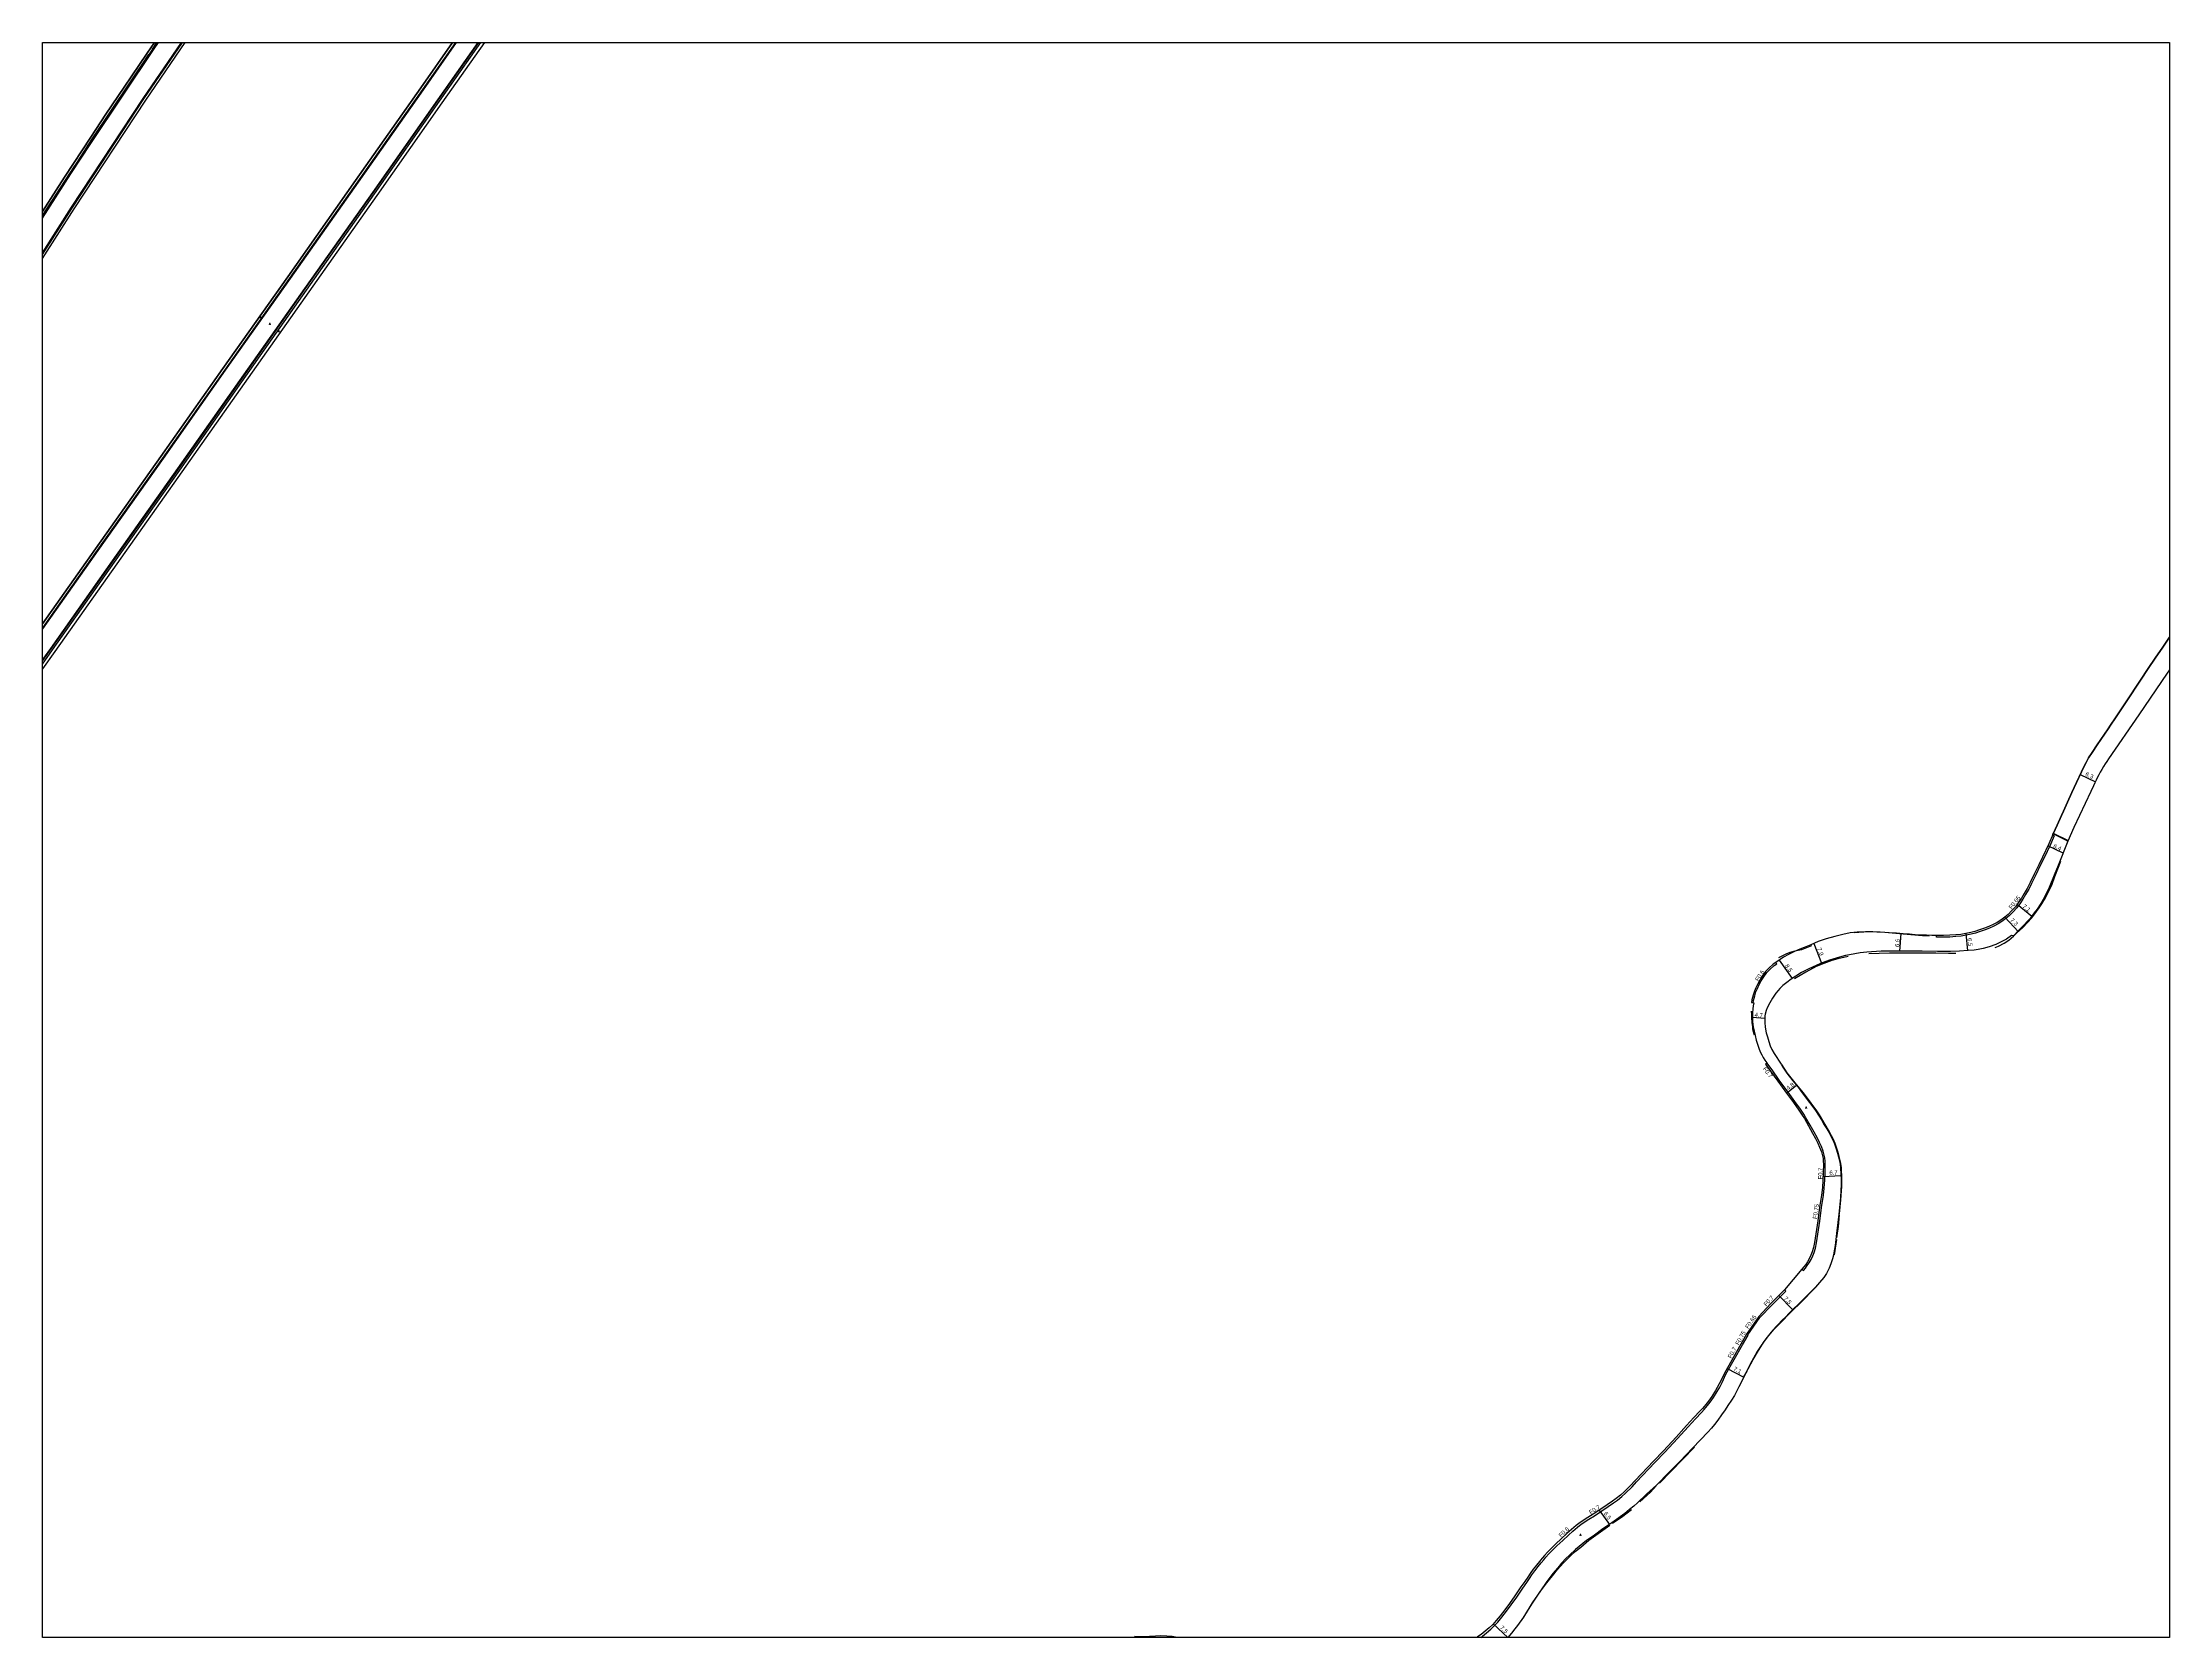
# Model space of a CAD drawing. Header units: metres. Extents: x -29069 to -12000, y -243240 to -120000.
# Drawn here: x -14400 to -13600, y -121800 to -121200 of the extents above; entities that cross this region are included whole.
import ezdxf

# ---------------------------------------------------------------- set-up
doc = ezdxf.new("R2010")
doc.units = ezdxf.units.M
doc.header["$LTSCALE"] = 2.5
for name, color, linetype in [('側溝・桝', 7, 'Continuous'), ('図郭', 7, 'Continuous'), ('幅員', 7, 'Continuous'), ('歩道・分離帯・安全施設', 7, 'Continuous'), ('舗装', 7, 'Continuous'), ('道路', 7, 'Continuous')]:
    doc.layers.add(name, color=color, linetype=linetype)
doc.styles.get("Standard").update_dxf_attribs({"font": ''})
doc.styles.add('YOKO_DECO', font='txt.shx', dxfattribs={"bigfont": 'extfont.shx'})
doc.styles.get('Standard').set_extended_font_data('@MS PGothic')

msp = doc.modelspace()

# ---------------------------------------------------------------- linework, layer by layer
at = {"layer": '側溝・桝'}
for points in [[(-14400, -121433.81), (-14396.21, -121428.44), (-14372.96, -121395.53), (-14348.42, -121360.84), (-14325.05, -121327.7), (-14300.7, -121293.12), (-14275.14, -121256.91), (-14250.65, -121222.11), (-14235.12, -121200)], [(-14236.31, -121200), (-14251.46, -121221.58), (-14275.95, -121256.37), (-14301.52, -121292.58), (-14325.87, -121327.16), (-14349.23, -121360.3), (-14373.78, -121394.99), (-14397.03, -121427.9), (-14400, -121432.11)], [(-14244.38, -121200), (-14256.85, -121217.75), (-14281.33, -121252.54), (-14306.89, -121288.75), (-14331.29, -121323.3), (-14354.65, -121356.44), (-14379.2, -121391.12), (-14400, -121420.56)], [(-14400, -121279.09), (-14389.05, -121261.92), (-14362.15, -121221.04), (-14347.77, -121200)], [(-14400, -121266.05), (-14389.3, -121249.36), (-14381.88, -121238.01), (-14358.02, -121202.31), (-14356.44, -121200)], [(-13643.91, -121498.18), (-13643.31, -121498.46), (-13644.78, -121501.7), (-13647.18, -121506.73), (-13648.58, -121509.58), (-13650.25, -121513.09), (-13651.83, -121516.35), (-13652.95, -121518.51), (-13654.09, -121520.51), (-13655.14, -121522.24), (-13656.32, -121524.02), (-13657.46, -121525.5), (-13658.89, -121527.15), (-13660.28, -121528.49), (-13661.57, -121529.56), (-13663.03, -121530.66), (-13664.44, -121531.56), (-13666.07, -121532.39), (-13667.71, -121533.13), (-13669.3, -121533.75), (-13671.18, -121534.43), (-13672.96, -121535.02), (-13674.58, -121535.48), (-13676.49, -121535.86), (-13678.36, -121536.15), (-13680.35, -121536.36), (-13682.56, -121536.51), (-13685.04, -121536.56), (-13687.67, -121536.57), (-13687.66, -121535.91)], [(-13756.57, -121561.25), (-13756.41, -121560.32), (-13756, -121558.68), (-13755.53, -121557.1), (-13755, -121555.84), (-13754.32, -121554.39), (-13753.6, -121553), (-13752.6, -121551.49), (-13751.43, -121549.9), (-13750.31, -121548.66), (-13748.64, -121547.21), (-13747.71, -121546.54), (-13748.1, -121546.03)], [(-13738.26, -121661.42), (-13737.66, -121661.96), (-13736.94, -121661.04), (-13736.21, -121660.12), (-13735.51, -121659.12), (-13734.77, -121657.86), (-13734.14, -121656.48), (-13733.61, -121655.14), (-13733.15, -121653.5), (-13732.79, -121651.6), (-13731.56, -121643.41), (-13730.82, -121638.28), (-13730.14, -121633.62), (-13729.86, -121630.98), (-13729.66, -121628.03), (-13729.5, -121624.94), (-13729.46, -121622.03), (-13729.53, -121620.75), (-13729.63, -121619.68), (-13729.83, -121618.62), (-13730.28, -121617.12), (-13730.92, -121615.3), (-13731.58, -121613.79), (-13732.52, -121611.92), (-13733.62, -121609.9), (-13735.12, -121607.22), (-13736.72, -121604.46), (-13737.54, -121603.15), (-13738.84, -121601.22), (-13740.85, -121598.38), (-13743.46, -121594.84), (-13746.75, -121590.3), (-13749.49, -121586.5), (-13751.44, -121583.86)], [(-13859.06, -121800), (-13858.37, -121799.5), (-13856.87, -121798.29), (-13855.28, -121796.93), (-13853.96, -121795.64), (-13852.63, -121794.2), (-13851.16, -121792.39), (-13849.39, -121790.12), (-13847.55, -121787.67), (-13845.53, -121784.84), (-13843.26, -121781.48), (-13841.77, -121779.34), (-13840.7, -121777.82), (-13839.79, -121776.48), (-13838.65, -121774.89), (-13837.49, -121773.35), (-13836.37, -121771.94), (-13835.38, -121770.79), (-13834.57, -121769.85), (-13833.38, -121768.55), (-13831.89, -121767.05), (-13830.38, -121765.57), (-13828.2, -121763.5), (-13826.08, -121761.53), (-13824.38, -121759.97), (-13822.7, -121758.54), (-13821.24, -121757.41), (-13818.4, -121755.53), (-13816.3, -121754.19), (-13813.51, -121752.38), (-13811.07, -121750.75), (-13809.07, -121749.38), (-13807.62, -121748.34), (-13805.99, -121747.03), (-13804.57, -121745.76), (-13802.15, -121743.31), (-13800.42, -121741.49), (-13793.51, -121734.23), (-13789.83, -121730.25), (-13785.06, -121725.11), (-13781.09, -121720.79), (-13778.32, -121717.79), (-13776.06, -121715.41), (-13775.06, -121714.3), (-13773.77, -121712.79), (-13772.76, -121711.51), (-13771.52, -121709.73), (-13770.11, -121707.48), (-13769.11, -121705.78), (-13768.2, -121704.03), (-13766.8, -121700.99), (-13760.54, -121689.96), (-13758.45, -121686.23), (-13758.54, -121686.16), (-13754.04, -121679.69), (-13749.39, -121674.9), (-13744.31, -121669.75), (-13744.82, -121669.24)]]:
    msp.add_lwpolyline(points, dxfattribs=at)
at = {"layer": '図郭'}
msp.add_lwpolyline([(-14400, -121200), (-13600, -121200), (-13600, -121800), (-14400, -121800)], close=True, dxfattribs=at)
at = {"layer": '幅員'}
for points in [[(-13633.57, -121475.32), (-13627.86, -121478.07)], [(-13640.03, -121505), (-13645.78, -121502.25)], [(-13657.28, -121524.19), (-13651.75, -121528.61)], [(-13701.43, -121541.79), (-13700.9, -121535.23)], [(-13676.61, -121535.2), (-13675.99, -121541.65)], [(-13661.98, -121529.04), (-13656.84, -121534.49)], [(-13733.75, -121538.92), (-13730.87, -121546.32)], [(-13746.74, -121545.15), (-13741.91, -121552.12)], [(-13756.88, -121566.61), (-13752.22, -121566.99)], [(-13744.01, -121595.25), (-13740.33, -121592.25)], [(-13730.28, -121626.59), (-13723.59, -121626.23)], [(-13746.92, -121671.36), (-13741.68, -121676.7)], [(-13766.38, -121698.79), (-13760.04, -121702.03)], [(-13814.45, -121752.12), (-13810.66, -121757.46)], [(-13848.84, -121800), (-13854.38, -121794.88)]]:
    msp.add_lwpolyline(points, dxfattribs=at)
at = {"layer": '歩道・分離帯・安全施設'}
for points in [[(-14236.03, -121200), (-14251.28, -121221.71), (-14275.77, -121256.5), (-14301.33, -121292.71), (-14325.68, -121327.29), (-14349.04, -121360.44), (-14373.59, -121395.12), (-14396.84, -121428.03), (-14400, -121432.51)], [(-14236.03, -121200), (-14251.28, -121221.71), (-14275.77, -121256.5), (-14301.33, -121292.71), (-14325.68, -121327.29), (-14349.04, -121360.44), (-14373.59, -121395.12), (-14396.84, -121428.03), (-14400, -121432.51)], [(-14244.66, -121200), (-14257.04, -121217.62), (-14281.52, -121252.41), (-14307.08, -121288.61), (-14331.48, -121323.16), (-14354.84, -121356.3), (-14379.39, -121390.98), (-14400, -121420.17)], [(-14244.66, -121200), (-14257.04, -121217.62), (-14281.52, -121252.41), (-14307.08, -121288.61), (-14331.48, -121323.16), (-14354.84, -121356.3), (-14379.39, -121390.98), (-14400, -121420.17)], [(-14400, -121279.69), (-14388.78, -121262.1), (-14361.88, -121221.22), (-14347.39, -121200)], [(-14400, -121279.69), (-14388.78, -121262.1), (-14361.88, -121221.22), (-14347.39, -121200)], [(-14400, -121265.39), (-14389.6, -121249.17), (-14382.18, -121237.81), (-14358.31, -121202.11), (-14356.87, -121200)], [(-14400, -121265.39), (-14389.6, -121249.17), (-14382.18, -121237.81), (-14358.31, -121202.11), (-14356.87, -121200)], [(-14358.67, -121202.48), (-14356.96, -121200)], [(-14386.66, -121244.54), (-14381.42, -121236.48), (-14359.98, -121204.47)], [(-14400, -121265.13), (-14387.82, -121246.33)], [(-13665.59, -121540.42), (-13664.35, -121539.88), (-13662.21, -121538.79), (-13660.46, -121537.64), (-13658.71, -121536.21), (-13657.49, -121535.1), (-13655.32, -121533.04), (-13653.26, -121530.85), (-13651.91, -121529.35), (-13650.69, -121527.83), (-13649.01, -121525.53), (-13648.02, -121524.07), (-13646.62, -121521.76), (-13645.57, -121519.78), (-13644.76, -121518.05), (-13644.16, -121516.58), (-13643.14, -121513.72), (-13640.83, -121507.97)], [(-13690.37, -121536.22), (-13692.94, -121536.06), (-13700.1, -121535.48), (-13707.11, -121534.86), (-13713.18, -121534.6), (-13718.63, -121534.93)], [(-13734.6, -121539.78), (-13736.57, -121540.62), (-13738.39, -121541.26), (-13740.91, -121541.85), (-13742.84, -121542.37), (-13744.3, -121543), (-13747.01, -121544.33)], [(-13720.8, -121543.82), (-13724.72, -121544.73), (-13727.02, -121545.37), (-13729.94, -121546.4), (-13732.91, -121547.62), (-13736.82, -121549.71), (-13741.09, -121552.17)], [(-13713.04, -121542.69), (-13705.24, -121542.45), (-13701.26, -121542.49), (-13691.37, -121542.41), (-13687.9, -121542.45), (-13683.11, -121542.55), (-13680.39, -121542.6)], [(-13757.34, -121564.45), (-13757.26, -121565.59), (-13757.23, -121566.34), (-13757.18, -121567.31), (-13757.11, -121568.13), (-13757.06, -121568.8), (-13756.97, -121569.47), (-13756.87, -121570.26), (-13756.77, -121571.05), (-13756.68, -121571.69), (-13756.19, -121573.27)], [(-13724.05, -121640.63), (-13723.56, -121635.34), (-13723.24, -121630.41), (-13723.22, -121627.62), (-13723.4, -121623.14), (-13723.73, -121621.02), (-13724.21, -121619.02), (-13724.77, -121617.19), (-13725.22, -121615.73), (-13725.75, -121614.21), (-13726.36, -121612.71), (-13727.07, -121611.27), (-13728.19, -121609.21), (-13731.63, -121603.4), (-13732.89, -121601.5), (-13734.71, -121599.01), (-13737.66, -121595.17), (-13740.73, -121591.37), (-13743.77, -121587.63), (-13745.85, -121584.47)], [(-13725.07, -121649.68), (-13724.52, -121645.4), (-13724.14, -121641.01)], [(-13725.97, -121656), (-13725.14, -121650.24)], [(-13758.52, -121698.98), (-13756.57, -121695.45), (-13754.63, -121692.06), (-13752.42, -121688.72), (-13751.18, -121687.02), (-13749.94, -121685.51), (-13748.68, -121684.01), (-13747.24, -121682.46), (-13741.69, -121676.92), (-13738.89, -121674.18), (-13732.95, -121668.27)], [(-13760.03, -121701.99), (-13758.9, -121699.79)], [(-13791.86, -121741.91), (-13778.64, -121728.38)], [(-13799.24, -121748.93), (-13795.18, -121745.29), (-13793.04, -121742.9)], [(-13809.43, -121757.01), (-13805.55, -121754.36), (-13802.34, -121751.83)], [(-13843.1, -121792.76), (-13839.79, -121787.52), (-13836.83, -121782.97), (-13835.11, -121780.62), (-13833.73, -121778.87), (-13831.59, -121776.18), (-13830.12, -121774.39), (-13828.07, -121772.06), (-13826.6, -121770.5), (-13825.11, -121769.11), (-13823.53, -121767.67), (-13821.46, -121765.99), (-13818.41, -121763.44), (-13810.52, -121757.71)], [(-13989.3, -121799.49), (-13984.47, -121799.64)]]:
    msp.add_lwpolyline(points, dxfattribs=at)
at = {"layer": '道路'}
for points in [[(-14233.82, -121200), (-14249.78, -121222.72), (-14274.27, -121257.52), (-14299.83, -121293.73), (-14324.18, -121328.31), (-14347.55, -121361.46), (-14372.09, -121396.14), (-14395.34, -121429.05), (-14400, -121435.65)], [(-14233.82, -121200), (-14249.78, -121222.72), (-14274.27, -121257.52), (-14299.83, -121293.73), (-14324.18, -121328.31), (-14347.55, -121361.46), (-14372.09, -121396.14), (-14395.34, -121429.05), (-14400, -121435.65)], [(-14400, -121418.63), (-14380.1, -121390.46), (-14355.56, -121355.78), (-14332.2, -121322.64), (-14307.79, -121288.09), (-14282.23, -121251.88), (-14257.75, -121217.1), (-14245.74, -121200)], [(-14245.74, -121200), (-14257.75, -121217.1), (-14282.23, -121251.88), (-14307.79, -121288.09), (-14332.2, -121322.64), (-14355.56, -121355.78), (-14380.1, -121390.46), (-14400, -121418.63)], [(-14400, -121281.24), (-14388.08, -121262.55), (-14361.19, -121221.68), (-14346.38, -121200)], [(-14400, -121281.24), (-14388.08, -121262.55), (-14361.19, -121221.68), (-14346.38, -121200)], [(-14400, -121263.56), (-14391.72, -121250.71), (-14381.78, -121235.54), (-14376.14, -121227.01), (-14369.35, -121216.84), (-14360.66, -121203.96), (-14357.94, -121200)], [(-14357.94, -121200), (-14360.66, -121203.96), (-14369.35, -121216.84), (-14376.14, -121227.01), (-14381.78, -121235.54), (-14391.72, -121250.71), (-14400, -121263.56)], [(-13600, -121423.74), (-13602.76, -121427.79), (-13605.08, -121431.2), (-13608.28, -121435.91), (-13610.69, -121439.54), (-13616.57, -121448.41), (-13620.34, -121454.01), (-13622.19, -121456.75), (-13623.09, -121458.13), (-13624.42, -121460.13), (-13627.19, -121464.24), (-13629.09, -121467.12), (-13630.39, -121469.14), (-13631.39, -121470.81), (-13631.84, -121471.69), (-13633.14, -121474.4), (-13634.96, -121478.34), (-13636.73, -121482.16), (-13638.32, -121485.71), (-13639.87, -121489.13), (-13640.61, -121490.77), (-13642.2, -121494.4), (-13643.71, -121497.74), (-13645.38, -121501.42), (-13647.78, -121506.44), (-13649.18, -121509.29), (-13650.85, -121512.81), (-13652.42, -121516.05), (-13653.53, -121518.2), (-13654.66, -121520.18), (-13655.7, -121521.88), (-13656.86, -121523.64), (-13657.97, -121525.08), (-13659.38, -121526.69), (-13660.72, -121528), (-13661.98, -121529.04), (-13663.41, -121530.11), (-13664.77, -121530.99), (-13666.36, -121531.79), (-13667.97, -121532.52), (-13669.54, -121533.13), (-13671.4, -121533.8), (-13673.16, -121534.39), (-13674.74, -121534.83), (-13676.61, -121535.2), (-13678.44, -121535.49), (-13680.41, -121535.69), (-13682.59, -121535.84), (-13685.05, -121535.9), (-13687.66, -121535.91), (-13689.36, -121535.89), (-13691.4, -121535.85), (-13693.38, -121535.79), (-13695.59, -121535.63), (-13697.79, -121535.46), (-13700.22, -121535.28), (-13702.61, -121535.09), (-13705.38, -121534.88), (-13708.82, -121534.66), (-13711.53, -121534.56), (-13714.36, -121534.56), (-13717.46, -121534.63), (-13720.08, -121534.97), (-13722.8, -121535.5), (-13725.9, -121536.24), (-13729.08, -121537.14), (-13732.11, -121538.24), (-13734.88, -121539.39), (-13737.41, -121540.4), (-13739.67, -121541.37), (-13741.52, -121542.18), (-13743.28, -121543.04), (-13745.11, -121544.1), (-13748.1, -121546.03), (-13749.03, -121546.73), (-13750.75, -121548.22), (-13751.91, -121549.51), (-13753.11, -121551.13), (-13754.13, -121552.68), (-13754.87, -121554.11), (-13755.56, -121555.59), (-13756.1, -121556.89), (-13756.59, -121558.42), (-13757.02, -121560.18), (-13757.24, -121561.1), (-13756.39, -121561.29), (-13756.61, -121562.39), (-13756.74, -121563.55), (-13756.85, -121564.97), (-13756.88, -121566.61), (-13756.79, -121568.33), (-13756.54, -121570.3), (-13756.21, -121571.93), (-13755.89, -121573.52), (-13755.5, -121575.26), (-13754.98, -121576.86), (-13754.45, -121578.31), (-13753.89, -121579.64), (-13753.36, -121580.8), (-13752.8, -121581.8), (-13752.14, -121582.82), (-13751.44, -121583.86), (-13751.99, -121584.27), (-13750.05, -121586.9), (-13747.3, -121590.7), (-13744.01, -121595.25), (-13741.41, -121598.78), (-13739.4, -121601.62), (-13738.12, -121603.53), (-13737.31, -121604.82), (-13735.72, -121607.57), (-13734.22, -121610.24), (-13733.13, -121612.24), (-13732.21, -121614.08), (-13731.57, -121615.56), (-13730.94, -121617.34), (-13730.5, -121618.79), (-13730.31, -121619.78), (-13730.22, -121620.8), (-13730.15, -121622.04), (-13730.19, -121624.92), (-13730.34, -121628), (-13730.56, -121630.78), (-13730.88, -121633.56), (-13731.59, -121638.17), (-13732.32, -121643.3), (-13733.55, -121651.47), (-13733.9, -121653.32), (-13734.35, -121654.89), (-13734.85, -121656.17), (-13735.46, -121657.5), (-13736.16, -121658.71), (-13736.83, -121659.66), (-13737.54, -121660.56), (-13738.26, -121661.42), (-13744.82, -121669.24), (-13749.91, -121674.39), (-13754.51, -121679.24), (-13759.12, -121685.85), (-13761.18, -121689.6), (-13767.42, -121700.63), (-13768.16, -121702.25), (-13769.32, -121704.54), (-13770.75, -121707.12), (-13772.13, -121709.32), (-13773.35, -121711.08), (-13774.33, -121712.32), (-13775.61, -121713.82), (-13776.6, -121714.92), (-13778.85, -121717.29), (-13781.62, -121720.3), (-13785.59, -121724.62), (-13790.36, -121729.75), (-13794.04, -121733.73), (-13800.94, -121740.99), (-13802.67, -121742.81), (-13805.07, -121745.23), (-13806.46, -121746.48), (-13808.06, -121747.76), (-13809.48, -121748.78), (-13811.47, -121750.15), (-13813.91, -121751.77), (-13816.7, -121753.58), (-13818.8, -121754.92), (-13821.64, -121756.81), (-13823.2, -121757.92), (-13824.91, -121759.34), (-13826.67, -121760.89), (-13828.79, -121762.86), (-13830.76, -121764.78), (-13832.37, -121766.33), (-13833.9, -121767.9), (-13835.11, -121769.21), (-13835.99, -121770.21), (-13836.98, -121771.39), (-13838.11, -121772.81), (-13839.28, -121774.34), (-13840.42, -121775.93), (-13841.38, -121777.34), (-13842.48, -121778.94), (-13843.94, -121781.01), (-13846.2, -121784.37), (-13848.22, -121787.19), (-13850.04, -121789.62), (-13851.8, -121791.88), (-13853.26, -121793.66), (-13854.56, -121795.07), (-13855.84, -121796.32), (-13857.39, -121797.66), (-13858.87, -121798.85), (-13860.21, -121799.82), (-13860.49, -121800)], [(-13643.71, -121497.74), (-13642.2, -121494.4), (-13640.61, -121490.77), (-13639.87, -121489.13), (-13638.32, -121485.71), (-13636.73, -121482.16), (-13634.96, -121478.34), (-13633.14, -121474.4), (-13631.84, -121471.69), (-13631.39, -121470.81), (-13630.39, -121469.14), (-13629.09, -121467.12), (-13627.19, -121464.24), (-13624.42, -121460.13), (-13623.09, -121458.13), (-13622.19, -121456.75), (-13620.34, -121454.01), (-13616.57, -121448.41), (-13610.69, -121439.54), (-13608.28, -121435.91), (-13605.08, -121431.2), (-13602.76, -121427.79), (-13600, -121423.74)], [(-13600, -121435.93), (-13600.9, -121437.24), (-13611.55, -121452.96), (-13622.88, -121469.47), (-13623.56, -121470.48), (-13624.18, -121471.38), (-13624.83, -121472.4), (-13625.49, -121473.49), (-13626.03, -121474.44), (-13626.57, -121475.44), (-13627.06, -121476.4), (-13627.55, -121477.43), (-13628.07, -121478.5), (-13628.61, -121479.63), (-13629.62, -121481.75), (-13635.94, -121495.32), (-13638.27, -121500.41), (-13641.81, -121509.64), (-13643.31, -121513.21), (-13645.21, -121517.93), (-13647.16, -121521.72), (-13648.44, -121523.9), (-13649.82, -121525.98), (-13650.83, -121527.4), (-13651.61, -121528.43), (-13652.45, -121529.49), (-13652.89, -121530.05), (-13655.13, -121532.4), (-13656.73, -121534.03), (-13658.7, -121535.99), (-13659.36, -121535.88), (-13661.26, -121537.25), (-13663.79, -121538.58), (-13665.28, -121539.32), (-13667.82, -121540.15), (-13670.09, -121540.84), (-13671.94, -121541.2), (-13673.49, -121541.41), (-13675.82, -121541.63), (-13678.96, -121541.79), (-13682.35, -121541.9), (-13687.31, -121541.95), (-13693.05, -121541.79), (-13696.37, -121541.77), (-13708.4, -121541.8), (-13713.87, -121542.16), (-13716.33, -121542.46), (-13720.36, -121543.17), (-13721.82, -121543.47), (-13724.05, -121544.05), (-13727.84, -121545.21), (-13729.28, -121545.71), (-13731.25, -121546.47), (-13732.94, -121547.17), (-13735.64, -121548.48), (-13738.36, -121549.83), (-13740.57, -121551.19), (-13742.26, -121552.36), (-13743.92, -121553.55), (-13745.41, -121554.79), (-13746.49, -121555.85), (-13747.21, -121556.65), (-13748.02, -121557.68), (-13749.31, -121559.46), (-13750.34, -121561.2), (-13751.33, -121563.19), (-13751.67, -121564.11), (-13752.02, -121565.47), (-13752.16, -121566.2), (-13752.24, -121567.21), (-13752.25, -121567.9), (-13752.21, -121568.64), (-13752.01, -121570.47), (-13751.66, -121572.55), (-13751.23, -121574.06), (-13750.7, -121575.86), (-13750.15, -121577.37), (-13749.52, -121578.75), (-13748.65, -121580.35), (-13746.1, -121584.27), (-13745.63, -121585.14), (-13743.92, -121587.66), (-13741.71, -121590.56), (-13739.71, -121593.01), (-13738.15, -121595.07), (-13736.86, -121596.74), (-13735.88, -121598.1), (-13734.46, -121599.9), (-13733.12, -121601.76), (-13732, -121603.48), (-13730.9, -121605.29), (-13729.83, -121607.1), (-13728.85, -121608.71), (-13728.13, -121609.97), (-13726.66, -121612.82), (-13726.04, -121614.32), (-13725.52, -121615.85), (-13724.91, -121617.79), (-13724.51, -121619.13), (-13724.03, -121621.13), (-13723.69, -121623.25), (-13723.61, -121625.86), (-13723.53, -121627.48), (-13723.53, -121629.68), (-13723.62, -121631.79), (-13723.78, -121634.59), (-13724.34, -121640.74), (-13725.23, -121647.97), (-13725.78, -121652.53), (-13726.06, -121654.58), (-13726.34, -121656.22), (-13726.69, -121657.53), (-13727.32, -121659.45), (-13728.01, -121661.1), (-13729.03, -121663.02), (-13730.06, -121664.59), (-13731.62, -121666.5), (-13733.17, -121668.21), (-13737.16, -121672.24), (-13739.11, -121674.18), (-13741.75, -121676.77), (-13743.01, -121678.03), (-13744.32, -121679.32), (-13745.82, -121680.8), (-13747.07, -121682.13), (-13747.81, -121682.89), (-13749.17, -121684.42), (-13750.37, -121685.78), (-13751.34, -121687.05), (-13752.68, -121688.92), (-13753.78, -121690.5), (-13755.04, -121692.46), (-13755.8, -121693.75), (-13757.03, -121696), (-13758.1, -121697.94), (-13760.4, -121702.61), (-13761.95, -121705.74), (-13762.68, -121707.23), (-13763.64, -121709), (-13764.68, -121710.75), (-13766.05, -121712.78), (-13767.12, -121714.4), (-13768.43, -121716.29), (-13769.93, -121718.26), (-13771.07, -121719.89), (-13772.27, -121721.25), (-13773.59, -121722.73), (-13779.26, -121728.65), (-13781.88, -121731.47), (-13784.06, -121733.71), (-13785.79, -121735.44), (-13789.65, -121739.29), (-13791.62, -121741.36), (-13792.99, -121742.65), (-13796.72, -121746.14), (-13800.11, -121749.29), (-13801.52, -121750.58), (-13803.07, -121751.92), (-13804.87, -121753.34), (-13809.79, -121756.84), (-13813.1, -121759.18), (-13816.28, -121761.51), (-13819.23, -121763.58), (-13822, -121765.77), (-13823.45, -121766.94), (-13825.67, -121769), (-13827.02, -121770.33), (-13828.62, -121772.05), (-13830.1, -121773.76), (-13831.88, -121775.88), (-13834.13, -121778.89), (-13836.57, -121782.45), (-13839.65, -121787), (-13843, -121792.35), (-13845.25, -121795.55), (-13846.17, -121796.81), (-13847.42, -121798.41), (-13848.84, -121799.99), (-13848.84, -121800)], [(-13600, -121435.93), (-13600.9, -121437.24), (-13611.55, -121452.96), (-13622.88, -121469.47), (-13623.56, -121470.48), (-13624.18, -121471.38), (-13624.83, -121472.4), (-13625.49, -121473.49), (-13626.03, -121474.44), (-13626.57, -121475.44), (-13627.06, -121476.4), (-13627.55, -121477.43), (-13628.07, -121478.5), (-13628.61, -121479.63), (-13629.62, -121481.75), (-13635.94, -121495.32), (-13638.27, -121500.41), (-13643.71, -121497.74)], [(-13973.09, -121800), (-13973.2, -121799.98), (-13975.15, -121799.66), (-13977.1, -121799.5), (-13979.45, -121799.43), (-13981.43, -121799.5), (-13983.6, -121799.64), (-13985.62, -121799.86), (-13986.55, -121800)]]:
    msp.add_lwpolyline(points, dxfattribs=at)
msp.add_lwpolyline([(-13643.71, -121497.74), (-13643.81, -121497.96), (-13643.72, -121497.46), (-13638.05, -121500.24), (-13638.36, -121500.64), (-13638.27, -121500.41)], close=True, dxfattribs=at)

# ---------------------------------------------------------------- texts
at = {"layer": '側溝・桝'}
for s, rotation, p in [('F0.65', 52.34322, (-13659.34, -121526.22)), ('F0.6', 57, (-13754.66, -121553.3)), ('F0.7', 306.49632, (-13753.05, -121586.1)), ('F0.7', 89.24753, (-13730.57, -121627.67)), ('F0.75', 81.45469, (-13732.64, -121642.65)), ('F0.7', 47, (-13751.66, -121675.53)), ('F0.65', 55, (-13758.44, -121684.03)), ('F0.75', 61, (-13762, -121690.18)), ('F0.7', 61, (-13764.86, -121695.17)), ('F0.7', 33, (-13817.67, -121753.75)), ('F0.8', 43, (-13828.86, -121762.45))]:
    msp.add_text(s, height=1.6, rotation=rotation, dxfattribs=at).set_placement(p)
at = {"layer": '幅員'}
for s, rotation, p in [('6.3', 334, (-13631.83, -121475.72)), ('6.4', 334, (-13643.89, -121502.78)), ('7.1', 321, (-13655.44, -121525.23)), ('7.3', 315, (-13660.05, -121530.32)), ('7.9', 291, (-13732.61, -121540.84)), ('6.6', 85, (-13701.67, -121540.31)), ('6.5', 275, (-13675.95, -121536.97)), ('8.5', 305, (-13744.73, -121547.38)), ('4.7', 355, (-13756.06, -121566.51)), ('4.8', 39, (-13743.27, -121594.29)), ('6.7', 3, (-13727.86, -121625.97)), ('7.5', 314, (-13745.24, -121672.64)), ('7.1', 333, (-13764.2, -121699.44)), ('6.5', 305, (-13812.91, -121753.37)), ('7.5', 317, (-13851.99, -121796.52))]:
    msp.add_text(s, height=1.6, rotation=rotation, dxfattribs=at).set_placement(p)
at = {"layer": '舗装', "style": 'YOKO_DECO'}
for p in [(-14318.31, -121303.74, 21.15), (-14314.81, -121306.16, 21.15), (-14311.4, -121308.94, 21.51), (-13736.9, -121601.04, 43.35), (-13821.78, -121761.76, 52.3)]:
    msp.add_text('A', height=0.75, dxfattribs=at).set_placement(p)

doc.saveas('drawing.dxf')
